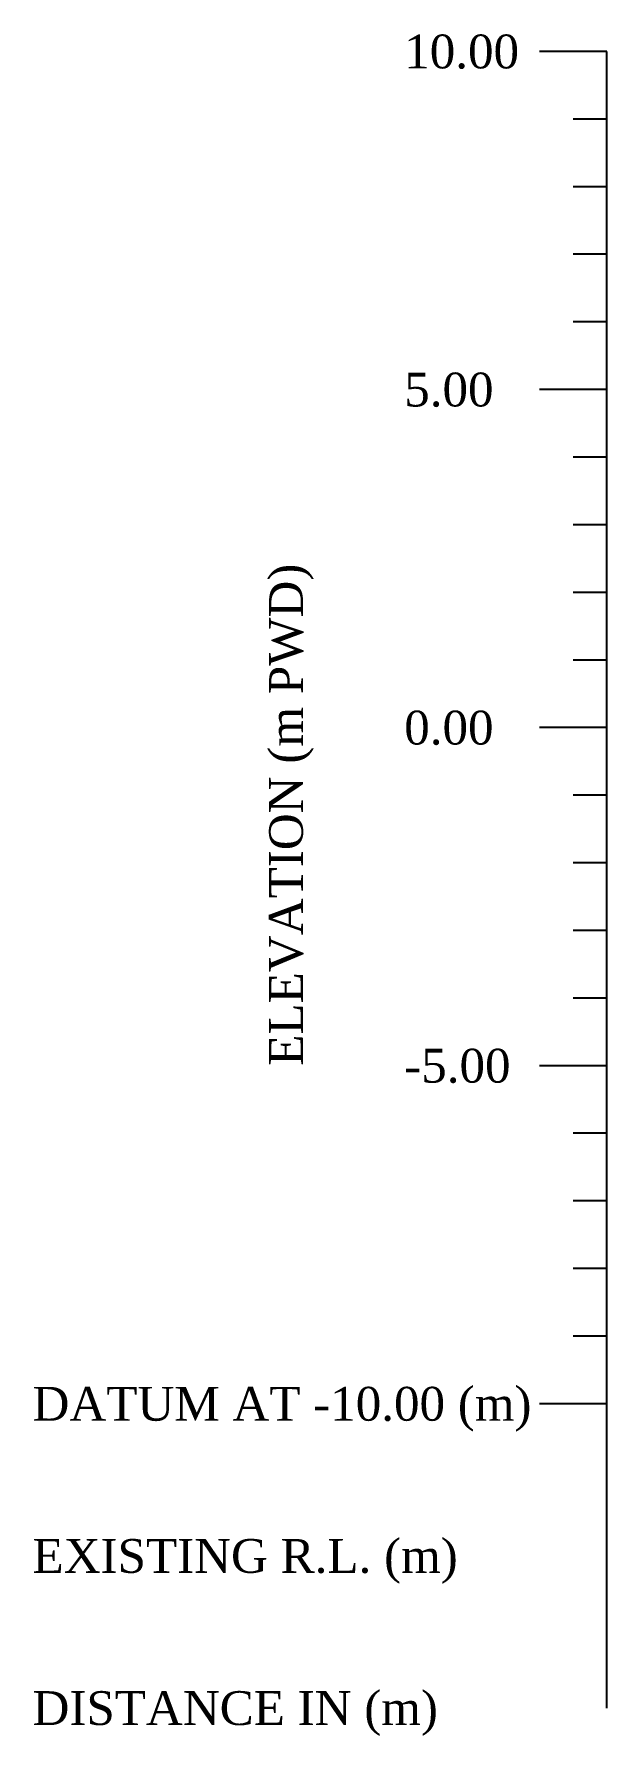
# Model space of a CAD drawing. Header units: metres. Extents: x -148477 to 168932, y -55673 to -2736.
# Drawn here: x -25897.82 to -25889.35, y -16338.48 to -16313.31 of the extents above; entities that cross this region are included whole.
import ezdxf

# ---------------------------------------------------------------- set-up
doc = ezdxf.new("R2010")
doc.units = ezdxf.units.M
doc.styles.add('liza', font='times.ttf', dxfattribs={"height": 2})

msp = doc.modelspace()

# ---------------------------------------------------------------- texts
at = {"linetype": 'Continuous', "lineweight": -3, "ltscale": 0.5, "char_height": 0.5, "attachment_point": 1, "style": 'liza'}
for s, insert, width in [('10.00', (-25892.3459, -16313.3205), 2), ('5.00', (-25892.3459, -16318.3205), 2), ('0.00', (-25892.3459, -16323.3205), 2), ('-5.00', (-25892.3459, -16328.3205), 2), ('DATUM AT -10.00 (m)', (-25897.8459, -16333.3205), 7.5), ('EXISTING R.L. (m)', (-25897.8459, -16335.5705), 7.5), ('DISTANCE IN (m)', (-25897.8459, -16337.8205), 7.5)]:
    msp.add_mtext(s, dxfattribs=dict(at, insert=insert, width=width))
at = {"linetype": 'Continuous', "lineweight": -3, "ltscale": 0.5, "insert": (-25894.3459, -16328.5705), "char_height": 0.5, "width": 10, "attachment_point": 1, "rotation": 90, "style": 'liza'}
msp.add_mtext('ELEVATION (m PWD)', dxfattribs=at)

# ---------------------------------------------------------------- linework, layer by layer
at = {"linetype": 'Continuous', "lineweight": -3, "ltscale": 0.5}
for p, q in [((-25889.3459, -16313.5705), (-25890.3459, -16313.5705)), ((-25889.3459, -16338.0705), (-25889.3459, -16313.5705)), ((-25889.3459, -16314.5705), (-25889.8459, -16314.5705)), ((-25889.3459, -16315.5705), (-25889.8459, -16315.5705)), ((-25889.3459, -16316.5705), (-25889.8459, -16316.5705)), ((-25889.3459, -16317.5705), (-25889.8459, -16317.5705)), ((-25889.3459, -16318.5705), (-25890.3459, -16318.5705)), ((-25889.3459, -16319.5705), (-25889.8459, -16319.5705)), ((-25889.3459, -16320.5705), (-25889.8459, -16320.5705)), ((-25889.3459, -16321.5705), (-25889.8459, -16321.5705)), ((-25889.3459, -16322.5705), (-25889.8459, -16322.5705)), ((-25889.3459, -16323.5705), (-25890.3459, -16323.5705)), ((-25889.3459, -16324.5705), (-25889.8459, -16324.5705)), ((-25889.3459, -16325.5705), (-25889.8459, -16325.5705)), ((-25889.3459, -16326.5705), (-25889.8459, -16326.5705)), ((-25889.3459, -16327.5705), (-25889.8459, -16327.5705)), ((-25889.3459, -16328.5705), (-25890.3459, -16328.5705)), ((-25889.3459, -16329.5705), (-25889.8459, -16329.5705)), ((-25889.3459, -16330.5705), (-25889.8459, -16330.5705)), ((-25889.3459, -16331.5705), (-25889.8459, -16331.5705)), ((-25889.3459, -16332.5705), (-25889.8459, -16332.5705)), ((-25889.3459, -16333.5705), (-25890.3459, -16333.5705))]:
    msp.add_line(p, q, dxfattribs=at)

msp.set_redraw_order([(e.dxf.handle, doc.entitydb.next_handle()) for e in msp.query("TEXT MTEXT ATTDEF DIMENSION ARC_DIMENSION")])  # texts and dimensions are drawn at this point

doc.saveas('drawing.dxf')
